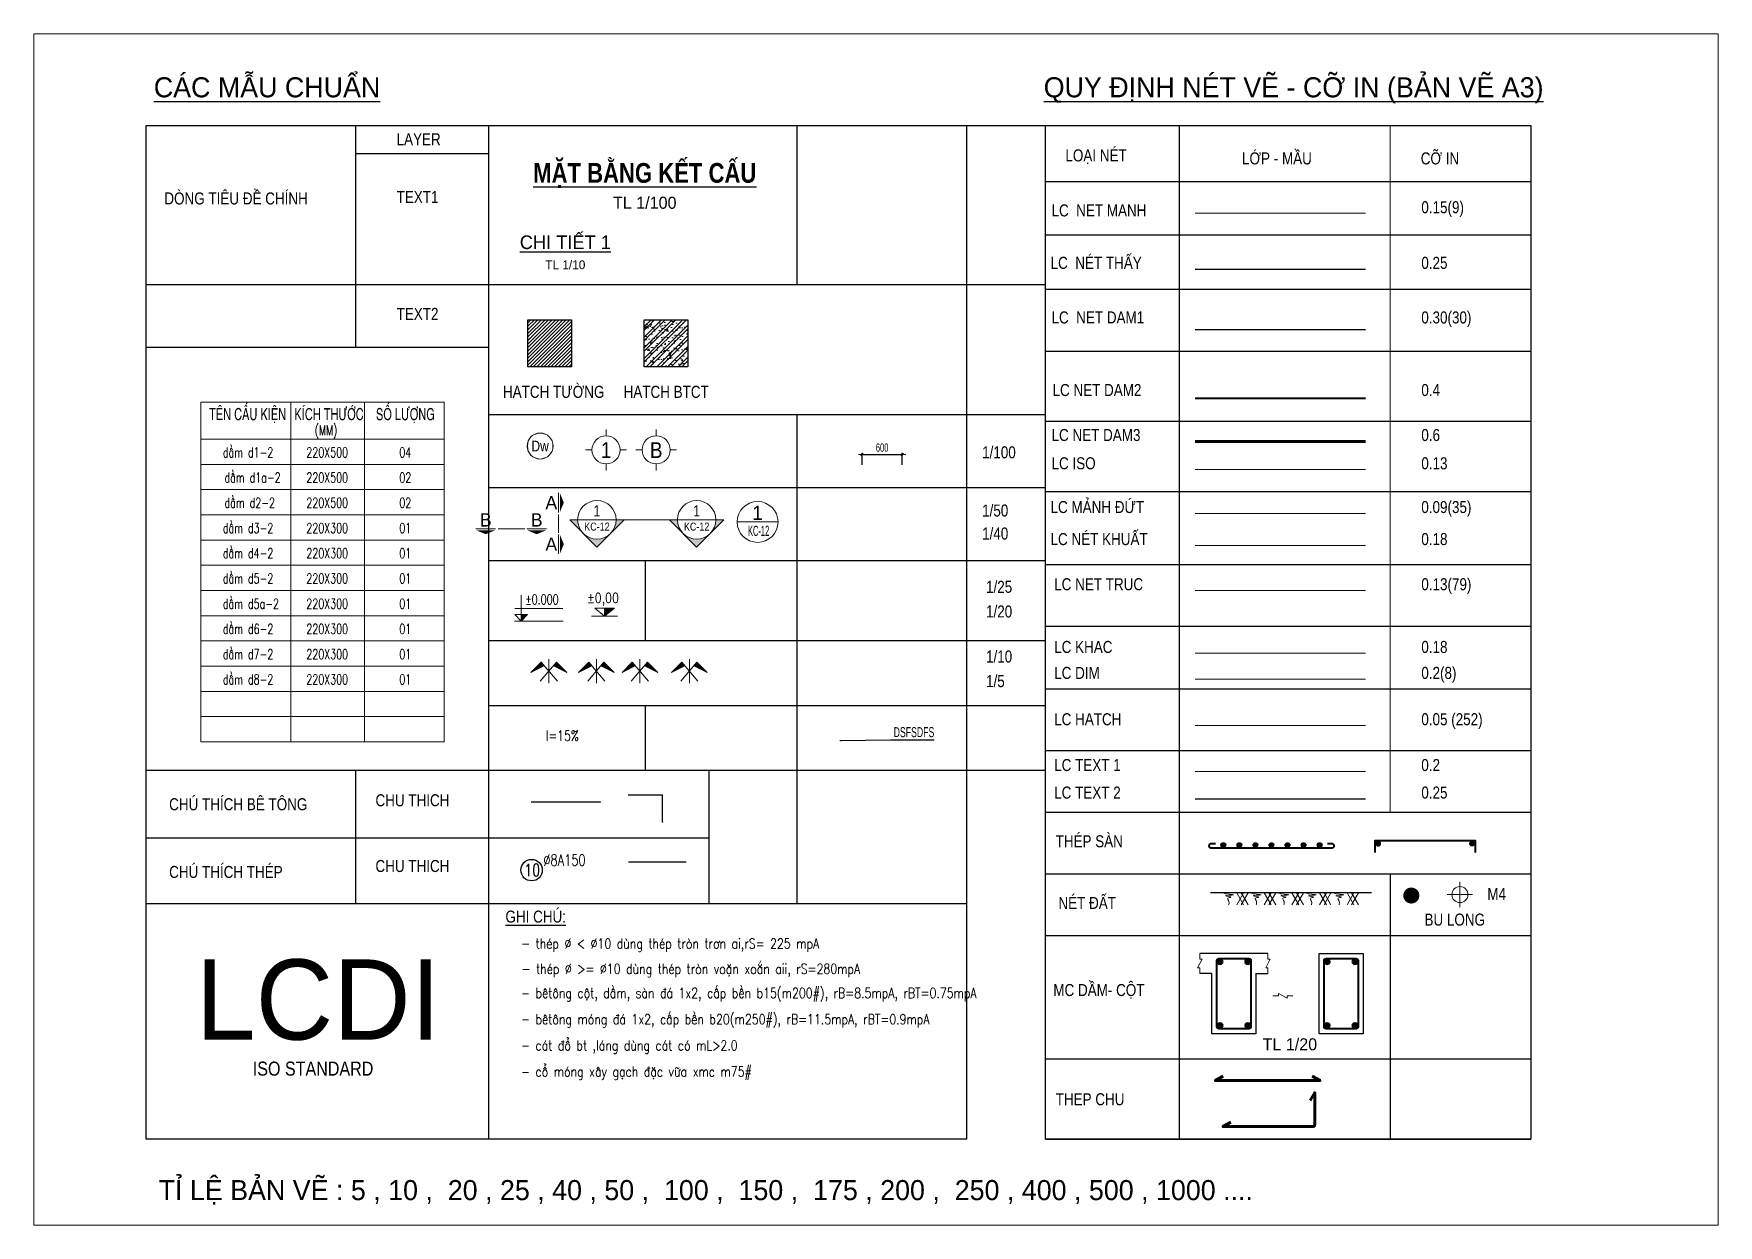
# Model space of a CAD drawing. Header units: millimetres. Extents: x 480521 to 6014615, y -961280 to 187869.
# Drawn here: x 786620 to 811820, y 170049 to 187869 of the extents above; entities that cross this region are included whole.
import ezdxf
from ezdxf.enums import TextEntityAlignment as Align

# ---------------------------------------------------------------- set-up
doc = ezdxf.new("R2010")
doc.units = ezdxf.units.MM
doc.header["$LTSCALE"] = 600
doc.header["$MEASUREMENT"] = 0
for name, pattern in [('CENTERX2', [4, 2.5, -0.5, 0.5, -0.5]), ('DASHDOT', [1, 0.5, -0.25, 0, -0.25]), ('HIDDEN', [0.375, 0.25, -0.125])]:
    doc.linetypes.add(name, pattern=pattern)
doc.layers.get('0').update_dxf_attribs({"lineweight": 0})
doc.layers.get('Defpoints').update_dxf_attribs({"lineweight": 0})
for name, color, linetype, lineweight in [('dim', 144, 'Continuous', 13), ('LC Dim', 8, 'Continuous', 18), ('LC Hatch', 252, 'Continuous', 9), ('LC Hatch @ 1 (1)', 252, 'Continuous', 9), ('LC ISO', 153, 'Continuous', 13), ('LC Khac', 4, 'Continuous', 9), ('LC MANH DUT', 35, 'HIDDEN', 5), ('LC Net dam 1', 30, 'Continuous', 30), ('LC Net dam2', 6, 'Continuous', 40), ('LC Net dam3', 1, 'Continuous', 60), ('LC Net khuat', 4, 'HIDDEN', 13), ('LC Net manh', 239, 'Continuous', 5), ('LC Net thay', 7, 'Continuous', 25), ('LC Net truc', 79, 'DASHDOT', 13), ('LC Text1', 3, 'Continuous', 20), ('LC Text2', 7, 'Continuous', 25)]:
    doc.layers.add(name, color=color, linetype=linetype, lineweight=lineweight)
doc.styles.add('arial', font='arial.ttf', dxfattribs={"width": 0.8})
doc.styles.add('Brief text', font='VHHELS.TTF')
doc.styles.add('General text 2', font='arial.ttf')
doc.styles.add('HOATBIF', font='hoatbif.shx', dxfattribs={"width": 0.65})
doc.styles.add('LC 1', font='VHAVANB.TTF')
doc.styles.add('LC 2', font='VHARIALN.TTF', dxfattribs={"width": 0.7})
doc.styles.add('LC 3', font='vnsimli.shx', dxfattribs={"width": 0.75})
doc.styles.add('LC3', font='VHARIALB.TTF', dxfattribs={"width": 0.8})
doc.styles.add('T1', font='Vnsimli.shx', dxfattribs={"width": 0.8})
doc.styles.add('T2', font='VHARIAL.TTF', dxfattribs={"width": 0.8})
doc.styles.add('text', font='hoatbif.shx', dxfattribs={"width": 0.65})
doc.styles.add('text1', font='VHHELS.TTF', dxfattribs={"width": 0.7, "height": 300})
doc.dimstyles.new('1-100(1-50)', dxfattribs={"dimscale": 50, "dimtxt": 2.5, "dimasz": 0.35, "dimexe": 0.5, "dimexo": 0, "dimgap": 0.8, "dimtad": 1, "dimdec": 0, "dimzin": 0, "dimdsep": 46, "dimtxsty": 'HOATBIF', "dimblk1": 'DOT', "dimblk2": 'DOT', "dimsah": 1, "dimcen": -1, "dimdle": 1, "dimclrd": 256, "dimclre": 256, "dimclrt": 4, "dimadec": 3, "dimazin": 2, "dimtfac": 0.333333, "dimtdec": 0, "dimtix": 1, "dimtmove": 2, "dimatfit": 3, "dimldrblk": 'DOT', "dimfxl": 1, "dimtvp": 0.833333, "dimtolj": 1, "dimtzin": 0, "dimarcsym": 0})

msp = doc.modelspace()

# ---------------------------------------------------------------- texts
at = {"layer": 'LC Dim', "color": 4, "ltscale": 2, "insert": (799484.309, 177346.95), "char_height": 150, "attachment_point": 7, "style": 'HOATBIF'}
msp.add_mtext('DSFSDFS', dxfattribs=at)
at = {"layer": 'LC Text1', "ltscale": 0.2, "style": 'LC 1', "width": 0.9}
for s, p in [('1', (795181.991, 181452.933)), ('B', (795932.148, 181452.933))]:
    msp.add_text(s, height=236.742, dxfattribs=at).set_placement(p, align=Align.BOTTOM_CENTER)
at = {"layer": 'LC Text1', "color": 3, "style": 'LC 3', "width": 0.8}
for s, p in [('- thÐp %%C < %%C10 dïng thÐp trßn tr¬n ai,rS= 225 mpA', (793912.516, 174187.807)), ('- thÐp %%C >= %%C10 dïng thÐp trßn voÆn xo¾n aii, rS=280mpA', (793918.596, 173809.027)), ('- bªt«ng cét, dÇm, sµn ®¸ 1x2, cÊp bÒn b15(m200#), rB=8.5mpA, rBT=0.75mpA', (793911.304, 173447.994)), ('- bªt«ng mãng ®¸ 1x2, cÊp bÒn b20(m250#), rB=11.5mpA, rBT=0.9mpA', (793911.304, 173056.064)), ('- c¸t ®æ bt ,l¸ng dïng c¸t cã mL>2.0', (793911.304, 172664.134)), ('- cæ mãng x©y g¹ch ®Æc v÷a xmc m75#', (793911.304, 172272.205))]:
    msp.add_text(s, height=150, dxfattribs=at).set_placement(p)
at = {"layer": 'LC Text2', "lineweight": -2}
for s, height, style, p in [('%%uc¸c mÉu chuÈn', 300, 'LC 1', (788417.198, 186917.655)), ('%%Uquy ®Þnh nÐt vÏ - cì in (b¶n vÏ A3)', 300, 'LC 1', (801729.141, 186917.655)), ('tl 1/20', 180, 'LC 1', (805003.078, 172665.754)), ('iso standard', 210, 'LC 2', (789897.532, 172287.228)), ('tØ lÖ b¶n vÏ : 5 , 10 ,  20 , 25 , 40 , 50 ,  100 ,  150 ,  175 , 200 ,  250 , 400 , 500 , 1000 ....', 300, 'LC 1', (788489.254, 170425.592))]:
    msp.add_text(s, height=height, dxfattribs=dict(at, style=style)).set_placement(p)
at = {"layer": 'LC Text2', "style": 'T2', "width": 0.8}
for s, p in [('layer', (792049.446, 186200.771)), ('lo¹i nÐt', (802053.885, 185959.484)), ('Líp - mÇu', (804696.024, 185914.52)), ('cì in', (807368.896, 185914.52)), ('dßng tiªu ®Ò chÝnh', (788575.181, 185315.471)), ('text1', (792049.446, 185335.871)), ('LC  Net manh', (801846.494, 185136.526)), ('0.15(9)', (807377.942, 185183.871)), ('LC  nÐt thÊy', (801832.658, 184352.379)), ('0.25 ', (807377.942, 184352.379)), ('text2', (792049.446, 183588.837)), ('LC  Net dam1', (801846.494, 183536.064)), ('0.30(30)', (807377.942, 183536.064)), ('HATCH T¦êNG', (793640.082, 182423.386)), ('HATCH BTCT', (795444.906, 182423.386)), ('LC Net dam2', (801861.098, 182450.41)), ('0.4', (807377.942, 182450.41)), ('LC Net dam3', (801846.268, 181777.777)), ('0.6', (807377.942, 181777.777)), ('1/100', (800807.824, 181518.76)), ('LC iso', (801846.268, 181354.634)), ('0.13', (807377.942, 181354.634)), ('1/50', (800807.824, 180648.478)), ('LC m¶nh ®øt', (801831.439, 180700.706)), ('0.09(35)', (807377.942, 180700.706)), ('1/40', (800807.824, 180304.702)), ('LC nÐt khuÊt', (801831.439, 180221.295)), ('0.18', (807377.942, 180221.295)), ('1/25', (800866.477, 179507.257)), ('LC Net truc', (801886.063, 179546.336)), ('0.13(79)', (807377.942, 179546.336)), ('1/20', (800866.477, 179138.831)), ('LC khac', (801886.063, 178608.433)), ('0.18', (807377.942, 178608.433)), ('1/10', (800866.477, 178465.302)), ('1/5', (800866.477, 178096.876)), ('LC dim', (801886.063, 178220.117)), ('0.2(8)', (807377.942, 178220.117)), ('LC Hatch', (801886.063, 177527.229)), ('0.05 (252)', (807377.942, 177527.229)), ('LC text 1', (801886.063, 176842.33)), ('0.2', (807377.942, 176842.33)), ('chó thÝch bª t«ng', (788646.581, 176255.98)), ('chu thich', (791733.246, 176315.098)), ('LC text 2', (801886.063, 176430.823)), ('0.25', (807377.942, 176430.823)), ('thÐp sµn', (801907.474, 175702.265)), ('chó thÝch thÐp', (788646.581, 175243.511)), ('chu thich', (791733.246, 175332.411)), ('nÐt ®Êt', (801949.292, 174779.65)), ('m4', (808365.403, 174914.037)), ('%%Ughi chó:', (793677.72, 174575.455)), ('bu long', (807425.442, 174530.631)), ('mc dÇm- cét', (801873.399, 173477.665)), ('thep chu', (801908.912, 171844.283))]:
    msp.add_text(s, height=180, dxfattribs=at).set_placement(p)
at = {"layer": 'LC Text2', "ltscale": 100, "style": 'LC 3', "width": 0.75}
msp.add_text('10', height=183.3333, dxfattribs=at).set_placement((794077.203, 175360.782), align=Align.MIDDLE_CENTER)
at = {"layer": 'LC Text2', "linetype": 'ByBlock', "style": 'LC 3', "width": 0.75}
msp.add_text('%%C8A150', height=166.6667, dxfattribs=at).set_placement((794244.117, 175427.3))
at = {"layer": 'LC Text2', "lineweight": -2, "style": 'LC 1'}
msp.add_text('LCDI', height=1200, dxfattribs=at).set_placement((790876.72, 173426.421), align=Align.MIDDLE)

# ---------------------------------------------------------------- blocks, each defined once
blk = doc.blocks.new('CT')
at = {"layer": 'LC Text1', "lineweight": 15}
blk.add_hatch(color=4, dxfattribs=at).paths.add_polyline_path([(3.25, 1.6), (1.64, 1.6), (1.64, 0)])
at = {"layer": 'LC Text1', "color": 4, "lineweight": 15, "ltscale": 50}
for p, q in [((12.09, 0), (0, 0)), ((0.05, 3.14), (12, 3.14))]:
    blk.add_line(p, q, dxfattribs=at)
for points in [[(1.64, 6.43), (1.64, 0)], [(1.64, 0), (0.03, 1.6), (1.64, 1.6)], [(1.64, 0), (3.25, 1.6), (1.64, 1.6)]]:
    blk.add_lwpolyline(points, dxfattribs=at)
at = {"layer": 'LC Text1', "color": 4, "style": 'LC 3', "width": 0.75}
blk.add_attdef('CT', (1.91, 3.5), '', height=2.2, dxfattribs=at)
blk = doc.blocks.new('DXicon')
at = {"layer": 'LC Hatch', "ltscale": 50}
for points in [[(-1.15, 4.39), (-1.9, 5.26), (-4.45, 2.69)], [(4.45, 2.69), (1.9, 5.26), (1.15, 4.39)]]:
    blk.add_hatch(color=252, dxfattribs=at).paths.add_polyline_path(points)
at = {"layer": 'LC Net manh', "color": 8, "ltscale": 50}
for p, q in [((-1.9, 5.26), (-4.45, 2.69)), ((-4.45, 2.69), (-1.15, 4.39)), ((-2.13, 0.57), (1.9, 5.26)), ((2.13, 0.57), (-1.9, 5.26)), ((0, 0.04), (0, 6.04)), ((4.45, 2.69), (1.15, 4.39)), ((1.9, 5.26), (4.45, 2.69))]:
    blk.add_line(p, q, dxfattribs=at)
blk = doc.blocks.new('DOT')
at = {"layer": 'dim'}
for p, q in [((-3, 0), (3, 0)), ((-1, -1), (1, 1))]:
    blk.add_line(p, q, dxfattribs=at)
blk.add_lwpolyline([(0.5, 1), (-1, -0.5), (-0.5, -1), (1, 0.5)], close=True, dxfattribs=at)
blk = doc.blocks.new('thep tron 2')
at = {"layer": 'LC Net dam2'}
for p, q in [((-0.5, 0.5), (0.5, 0.5)), ((0.35, 0.85), (-0.35, 0.15)), ((-0.35, 0.85), (0.35, 0.15)), ((0, 1), (0, 0))]:
    blk.add_line(p, q, dxfattribs=at)
blk.add_circle((0, 0.5), 0.5, dxfattribs=at)
blk = doc.blocks.new('theptron1')
at = {"layer": 'LC Net dam3'}
for p, q in [((-0.5, 0), (0.5, 0)), ((-0.35, 0.35), (0.35, -0.35)), ((0.35, 0.35), (-0.35, -0.35)), ((0, 0.5), (0, -0.5))]:
    blk.add_line(p, q, dxfattribs=at)
blk.add_circle((0, 0), 0.5, dxfattribs=at)
blk = doc.blocks.new('mat dat')
at = {"layer": 'LC Net manh'}
for p, q in [((2, 0), (3.73, -3)), ((3.73, 0), (2, -3)), ((3.15, 0), (4.88, -3)), ((4.88, 0), (3.15, -3))]:
    blk.add_line(p, q, dxfattribs=at)
blk.add_spline([(0, 0), (-1.21, -0.12), (1.21, -0.52), (-0.75, -0.75), (0.58, -1.1), (-0.23, -1.33), (0.06, -2.19), (0, -3)], degree=3, dxfattribs=at)
blk = doc.blocks.new('bu lon')
at = {"layer": 'LC Khac', "color": 9}
for p, q in [((0.79, 0), (-0.79, 0)), ((0, -0.79), (0, 0.79))]:
    blk.add_line(p, q, dxfattribs=at)
at = {"layer": 'LC Khac', "color": 7}
blk.add_circle((0, 0), 0.5, dxfattribs=at)
blk = doc.blocks.new('TTRUC')
at = {"layer": 'LC ISO'}
for p, q in [((0, 6.95), (0, 10.13)), ((-6.95, 0), (-10.13, 0)), ((6.95, 0), (10.13, 0)), ((0, -6.95), (0, -10.13))]:
    blk.add_line(p, q, dxfattribs=at)
at = {"layer": 'LC Net manh'}
blk.add_circle((0, 0), 6.95, dxfattribs=at)
blk = doc.blocks.new('TIEUDE1')
at = {"layer": 'LC Text2', "color": 7, "style": 'LC 1'}
blk.add_attdef('TIªU§Ò', text='', height=5, dxfattribs=at).set_placement((0, 0), align=Align.BOTTOM_CENTER)
blk.add_attdef('TL', text='', height=3, dxfattribs=at).set_placement((0, -2), align=Align.TOP_CENTER)
blk = doc.blocks.new('TIEUDE2')
at = {"layer": 'LC Text2', "color": 7, "style": 'LC 1'}
blk.add_attdef('%%UTIªU§Ò', text='', height=3.5, dxfattribs=at).set_placement((0, 0), align=Align.BOTTOM_CENTER)
blk.add_attdef('TL', text='', height=2.2, dxfattribs=at).set_placement((0, -1.8), align=Align.TOP_CENTER)
blk = doc.blocks.new('*D20')
at = {"layer": 'Defpoints', "color": 0, "ltscale": 500, "transparency": 16777216}
for p in [(799612, 181576), (799012, 181424), (799612, 181424)]:
    blk.add_point(p, dxfattribs=at)
at = {"layer": 'LC Dim', "lineweight": -2, "ltscale": 500, "transparency": 16777216}
for p, q in [((799012, 181424), (799012, 181601)), ((799029, 181576), (799594, 181576)), ((799612, 181424), (799612, 181601))]:
    blk.add_line(p, q, dxfattribs=at)
at = {"layer": 'LC Dim', "lineweight": -2, "ltscale": 500, "transparency": 16777216, "xscale": 17.5, "yscale": 17.5, "zscale": 17.5, "rotation": 180}
blk.add_blockref('DOT', (799012, 181576), dxfattribs=at)
at = {"layer": 'LC Dim', "lineweight": -2, "ltscale": 500, "transparency": 16777216, "xscale": 17.5, "yscale": 17.5, "zscale": 17.5}
blk.add_blockref('DOT', (799612, 181576), dxfattribs=at)
at = {"layer": 'LC Dim', "color": 4, "ltscale": 500, "transparency": 16777216, "insert": (799312, 181679), "char_height": 125, "attachment_point": 5, "style": 'HOATBIF'}
blk.add_mtext('\\A1;600', dxfattribs=at)
blk = doc.blocks.new('_Dot')
at = {"color": 0, "linetype": 'ByBlock', "lineweight": -2}
blk.add_line((-0.5, 0), (-1, 0), dxfattribs=at)
at = {"color": 0, "linetype": 'ByBlock', "const_width": 0.5}
blk.add_lwpolyline([(-0.25, 0, 1), (0.25, 0, 1)], format="xyb", close=True, dxfattribs=at)
blk = doc.blocks.new('trich CT')
at = {"layer": 'LC ISO'}
blk.add_line((-500, 0), (500, 0), dxfattribs=at)
blk.add_circle((0, 0), 500, dxfattribs=at)
at = {"layer": 'LC Text1', "style": 'text1'}
blk.add_attdef('T', text='', height=350, dxfattribs=at).set_placement((0, 223), align=Align.MIDDLE_CENTER)
at = {"layer": 'LC Text1', "linetype": 'ByBlock', "style": 'text', "width": 0.7}
blk.add_attdef('KT', text='', height=250, dxfattribs=at).set_placement((0, -217), align=Align.MIDDLE_CENTER)
blk = doc.blocks.new('*U14')
at = {"layer": 'LC ISO'}
h = blk.add_hatch(color=256, dxfattribs=at)
h.paths.add_polyline_path([(0, -8.49), (4.24, -4.24, -0.198912), (0, -6, -0.198912), (-4.24, -4.24)])
h.paths.add_polyline_path([(8.49, 0), (6, 0, -0.198912), (4.24, -4.24)])
h.paths.add_polyline_path([(-4.24, -4.24, -0.198912), (-6, 0), (-8.49, 0)])
h = blk.add_hatch(color=256, dxfattribs=at)
h.paths.add_polyline_path([(31.08, -8.49), (35.32, -4.24, -0.198912), (31.08, -6, -0.198912), (26.84, -4.24)])
h.paths.add_polyline_path([(39.57, 0), (37.08, 0, -0.198912), (35.32, -4.24)])
h.paths.add_polyline_path([(26.84, -4.24, -0.198912), (25.08, 0), (22.59, 0)])
for p, q in [((-6, 0), (6, 0)), ((25.08, 0), (37.08, 0))]:
    blk.add_line(p, q, dxfattribs=at)
for points in [[(6, 0), (8.49, 0), (0, -8.49), (-8.49, 0), (-6, 0)], [(37.08, 0), (39.57, 0), (31.08, -8.49), (22.59, 0), (25.08, 0)]]:
    blk.add_lwpolyline(points, dxfattribs=at)
for centre in [(0, 0), (31.08, 0)]:
    blk.add_circle(centre, 6, dxfattribs=at)
at = {"layer": 'LC MANH DUT', "linetype": 'HIDDEN', "ltscale": 300}
blk.add_line((6, 0), (25.08, 0), dxfattribs=at)
at = {"layer": 'LC Text1', "style": 'Brief text', "width": 0.8, "flags": 8}
for tag, p in [('VIEW-NUMBER2', (0, 52)), ('VIEW-NUMBER1', (0, 0))]:
    blk.add_attdef(tag, text='', height=3.5, dxfattribs=at).set_placement(p, align=Align.BOTTOM_CENTER)
at = {"layer": 'LC Text1', "style": 'arial', "width": 0.8, "flags": 8}
for tag, p in [('SHEET-NUMBER2', (0, 51.13)), ('SHEET-NUMBER1', (0, -0.87))]:
    blk.add_attdef(tag, text='', height=2.5, dxfattribs=at).set_placement(p, align=Align.TOP_CENTER)
blk = doc.blocks.new('Caodo1')
at = {"layer": 'LC Text1'}
blk.add_hatch(color=256, dxfattribs=at).paths.add_polyline_path([(0, 200), (0, 0), (243, 200)])
for p, q in [((324, 0), (-324, 0)), ((0, 0), (0, 200))]:
    blk.add_line(p, q, dxfattribs=at)
blk.add_lwpolyline([(-243, 200), (243, 200), (0, 0), (0, 0)], close=True, dxfattribs=at)
at = {"layer": 'LC Text1', "style": 'T1', "width": 0.8}
blk.add_attdef('%%P0,00', text='', height=250, dxfattribs=at).set_placement((-39, 460), align=Align.MIDDLE_CENTER)
blk = doc.blocks.new('*U19')
at = {"layer": 'Defpoints'}
blk.add_lwpolyline([(0, 4.25), (-2.5, 3.44), (-4.04, 1.31), (-4.04, -1.31), (-2.5, -3.44), (0, -4.25), (2.5, -3.44), (4.04, -1.31), (4.04, 1.31), (2.5, 3.44)], close=True, dxfattribs=at)
at = {"layer": 'LC Text1', "style": 'General text 2', "width": 0.8, "flags": 8}
blk.add_attdef('SYMBOL', text='', height=3.5, dxfattribs=at).set_placement((0, 0), align=Align.MIDDLE_CENTER)
blk.add_wipeout([(0, 4.25), (-2.5, 3.44), (-4.04, 1.31), (-4.04, -1.31), (-2.5, -3.44), (0, -4.25), (2.5, -3.44), (4.04, -1.31), (4.04, 1.31), (2.5, 3.44)]).dxf.layer = 'LC Net manh'
at = {"layer": 'LC ISO'}
blk.add_circle((0, 0), 4.25, dxfattribs=at)
blk = doc.blocks.new('matcatdoc')
at = {"layer": 'LC Khac', "color": 1, "ltscale": 2}
for p, q in [((0, 485), (0, 0)), ((0, -550), (0, -1036))]:
    blk.add_line(p, q, dxfattribs=at)
for points in [[(134, 243, 0, 471, 0), (37, 243, 275, 275, 0)], [(134, -793, 0, 471, 0), (37, -793, 275, 275, 0)]]:
    blk.add_lwpolyline(points, format="xyseb", dxfattribs=at)
at = {"layer": 'LC MANH DUT', "ltscale": 200}
blk.add_line((0, -49), (0, -506), dxfattribs=at)
at = {"ltscale": 2, "style": 'LC 1'}
for p in [(-179, 243), (-179, -793)]:
    blk.add_attdef('LC', text='', height=330, dxfattribs=at).set_placement(p, align=Align.MIDDLE_CENTER)
blk = doc.blocks.new('*U18')
at = {"layer": 'LC Khac', "color": 1, "ltscale": 2}
for p, q in [((0, 0), (-485, 0)), ((1271, 0), (785, 0))]:
    blk.add_line(p, q, dxfattribs=at)
for points in [[(-243, -134, 0, 471, 0), (-243, -37, 275, 275, 0)], [(1028, -134, 0, 471, 0), (1028, -37, 275, 275, 0)]]:
    blk.add_lwpolyline(points, format="xyseb", dxfattribs=at)
at = {"layer": 'LC MANH DUT', "ltscale": 300}
blk.add_line((66, 0), (732, 0), dxfattribs=at)
at = {"ltscale": 2, "style": 'LC 1'}
for p in [(-243, 222), (1028, 222)]:
    blk.add_attdef('LC', text='', height=330, dxfattribs=at).set_placement(p, align=Align.MIDDLE_CENTER)

# ---------------------------------------------------------------- dimensions: what is measured, and where the dimension line sits
at = {"layer": 'LC Dim', "ltscale": 500}
dim = msp.add_linear_dim(base=(799611.999, 181576.113), p1=(799011.999, 181424.22), p2=(799611.999, 181424.22), dimstyle='1-100(1-50)', dxfattribs=at)
dim.commit()
dim.dimension.update_dxf_attribs({"geometry": '*D20', "text_midpoint": (799311.999, 181678.613)})

# ---------------------------------------------------------------- hatches: boundary and pattern name
at = {"layer": 'LC Hatch @ 1 (1)', "ltscale": 2}
h = msp.add_hatch(dxfattribs=at)
h.set_pattern_fill('ANSI31', color=256, scale=300)
h.set_pattern_definition([(45, (793997.62, 220230.932), (-26.516504, 26.516504), [])])
h.paths.add_polyline_path([(794665.844, 182885.519), (794665.844, 183591.914), (794011.874, 183591.914), (794011.874, 182885.519)])
h = msp.add_hatch(dxfattribs=at)
h.set_pattern_fill('BTCT', color=256, scale=30)
h.set_pattern_definition([(50, (794309.92, 220230.93), (215.17805, -18.8256), [22.5, -247.5]), (355, (794309.92, 220230.93), (-41.6254, 225.6576), [18, -198]), (100.4514, (794327.85, 220229.36), (173.5528, 206.8319), [19.122, -210.3426]), (46.1842, (794309.92, 220290.93), (320.1723, -49.6557), [33.75, -371.25]), (96.6356, (794336.6, 220286.8), (280.3988, 292.2354), [28.683, -315.514]), (351.1842, (794309.92, 220290.93), (280.3986, 292.2356), [27, -297]), (21, (794339.92, 220275.93), (179.0721, -120.7857), [22.5, -247.5]), (326, (794339.92, 220275.93), (72.9946, 217.545), [18, -198]), (71.4514, (794354.85, 220265.87), (252.0668, 96.7591), [19.122, -210.3426]), (37.5, (794309.92, 220230.93), (3.64796, 99.86816), [0, -195.6, 0, -201, 0, -198.75]), (7.5, (794309.92, 220230.93), (78.92086, 118.3235), [0, -114.6, 0, -191.1, 0, -75.75]), (327.5, (794243.02, 220230.93), (160.14673, -6.76646), [0, -75, 0, -234, 0, -310.5]), (317.5, (794213.02, 220230.93), (174.95585, 30.0315), [0, -97.5, 0, -155.4, 0, -220.5]), (45, (794309.92, 220230.93), (-79.5495, 79.5495), []), (45, (794362.96, 220230.93), (-79.5495, 79.5495), [])])
h.paths.add_polyline_path([(796407.784, 183591.914), (795753.814, 183591.914), (795753.814, 182885.519), (796407.784, 182885.519)])

# ---------------------------------------------------------------- linework, layer by layer
at = {"layer": 'Defpoints', "ltscale": 0.2}
msp.add_lwpolyline([(786620.392, 187869.194), (811820.392, 187869.194), (811820.392, 170049.194), (786620.392, 170049.194)], close=True, dxfattribs=at)
at = {"layer": 'LC Dim', "ltscale": 0.5}
msp.add_line((803993.566, 178215.454), (806544.815, 178215.454), dxfattribs=at)
at = {"layer": 'LC Hatch'}
for p, q in [((806913.784, 186498.445), (806913.784, 176227.877)), ((803993.566, 177522.565), (806544.815, 177522.565))]:
    msp.add_line(p, q, dxfattribs=at)
at = {"layer": 'LC Hatch', "const_width": 120}
for points in [[(807167.987, 174981.135, -0.414213562), (807227.987, 175041.135)], [(807167.987, 174981.135, 0.414213562), (807227.987, 174921.135)], [(807287.987, 174980.34, 0.414213562), (807227.987, 175040.34)], [(807287.987, 174981.135, -0.414213562), (807227.987, 174921.135)]]:
    msp.add_lwpolyline(points, format="xyb", dxfattribs=at)
at = {"layer": 'LC ISO', "ltscale": 0.5}
msp.add_line((803993.566, 181349.971), (806544.815, 181349.971), dxfattribs=at)
at = {"layer": 'LC Khac', "ltscale": 0.5}
msp.add_line((803993.566, 178603.769), (806544.815, 178603.769), dxfattribs=at)
at = {"layer": 'LC MANH DUT', "ltscale": 300}
msp.add_line((803993.566, 180696.043), (806544.815, 180696.043), dxfattribs=at)
at = {"layer": 'LC Net dam 1'}
msp.add_line((803993.566, 183446.676), (806544.815, 183446.676), dxfattribs=at)
at = {"layer": 'LC Net dam2', "ltscale": 5}
msp.add_line((806544.815, 182414.532), (803993.566, 182414.532), dxfattribs=at)
at = {"layer": 'LC Net dam2'}
msp.add_lwpolyline([(805975.79, 175759.693), (806035.79, 175759.693, -0.414213562), (806069.886, 175725.597), (806069.886, 175721.788, -0.414213562), (806035.79, 175687.692), (805137.45, 175687.711), (804239.11, 175687.692, -0.414213562), (804205.014, 175721.788), (804205.014, 175725.597, -0.414213562), (804239.11, 175759.693), (804299.11, 175759.693)], format="xyb", dxfattribs=at)
msp.add_lwpolyline([(806685.196, 175625.327), (806685.196, 175805.327), (808185.196, 175805.327), (808185.196, 175625.327)], dxfattribs=at)
for points in [[(804319.192, 173018.787), (804319.192, 174008.787, -0.414213562), (804349.192, 174038.787), (804799.192, 174038.787, -0.414213562), (804829.192, 174008.787), (804829.192, 173018.787, -0.414213562), (804799.192, 172988.787), (804349.192, 172988.787, -0.414213562)], [(805922.521, 173018.787), (805922.521, 174008.787, -0.414213562), (805952.521, 174038.787), (806402.521, 174038.787, -0.414213562), (806432.521, 174008.787), (806432.521, 173018.787, -0.414213562), (806402.521, 172988.787), (805952.521, 172988.787, -0.414213562)]]:
    msp.add_lwpolyline(points, format="xyb", close=True, dxfattribs=at)
at = {"layer": 'LC Net dam3', "ltscale": 0.5}
msp.add_line((803993.566, 181773.114), (806544.815, 181773.114), dxfattribs=at)
at = {"layer": 'LC Net dam3', "ltscale": 5}
msp.add_lwpolyline([(804411.68, 172280.412), (804294.766, 172212.912), (805863.78, 172212.912), (805746.867, 172280.412)], dxfattribs=at)
at = {"layer": 'LC Net dam3'}
msp.add_lwpolyline([(805714.87, 171917.364), (805782.37, 172034.278), (805782.37, 171555.213, -0.414213562), (805752.37, 171525.213), (804409.852, 171525.213), (804526.765, 171592.713)], format="xyb", dxfattribs=at)
at = {"layer": 'LC Net khuat', "ltscale": 300}
msp.add_line((803993.566, 180216.631), (806544.815, 180216.631), dxfattribs=at)
at = {"layer": 'LC Net manh'}
msp.add_line((803993.566, 185187.122), (806544.815, 185187.122), dxfattribs=at)
for points in [[(804064.192, 173813.787), (804064.192, 173899.707), (804029.658, 173899.707), (804098.727, 174027.867), (804064.192, 174027.867), (804064.192, 174113.787)], [(805084.192, 173813.787), (805084.192, 173899.707), (805049.658, 173899.707), (805118.727, 174027.867), (805084.192, 174027.867), (805084.192, 174113.787)], [(805156.445, 173480.329), (805242.364, 173480.329), (805242.364, 173514.863), (805370.525, 173445.794), (805370.525, 173480.329), (805456.445, 173480.329)]]:
    msp.add_lwpolyline(points, dxfattribs=at)
at = {"layer": 'LC Net thay'}
for p, q in [((791434.436, 186498.445), (791434.436, 183181.198)), ((793422.536, 186498.445), (793422.536, 171338.238)), ((798036.665, 186498.445), (798036.665, 184120.855)), ((800575.529, 186498.445), (801758.264, 186498.445)), ((803755.942, 186498.445), (803755.942, 171338.238)), ((793422.536, 186072.237), (791434.436, 186072.237)), ((801758.264, 185657.656), (809016.393, 185657.656)), ((801758.264, 184863.728), (809016.393, 184863.728)), ((803993.566, 184347.715), (806544.815, 184347.715)), ((788303.371, 184120.855), (798036.665, 184120.855)), ((788303.371, 184120.855), (801758.264, 184120.855)), ((801758.264, 184050.348), (809016.393, 184050.348)), ((788303.371, 183181.198), (793422.536, 183181.198)), ((801758.264, 183123.283), (809016.393, 183123.283)), ((793422.536, 182172.417), (801758.264, 182172.417)), ((798036.665, 182172.417), (798036.665, 174860.682)), ((801758.264, 182073.673), (809016.393, 182073.673)), ((793422.536, 181081.978), (801758.264, 181081.978)), ((801758.264, 181024.063), (809016.393, 181024.063)), ((793422.536, 179991.539), (801758.264, 179991.539)), ((795767.05, 179991.539), (795767.05, 178796.643)), ((801758.264, 179933.625), (809016.393, 179933.625)), ((801758.264, 179011.01), (809016.393, 179011.01)), ((793422.536, 178796.643), (801758.264, 178796.643)), ((801758.264, 178073.107), (809016.393, 178073.107)), ((793422.536, 177824.637), (798036.665, 177824.637)), ((793422.536, 177824.637), (801758.264, 177824.637)), ((795767.05, 177824.637), (795767.05, 176858.004)), ((801758.264, 177150.492), (809016.393, 177150.492)), ((788303.371, 176858.004), (801758.264, 176858.004)), ((791434.436, 176858.004), (791434.436, 174860.682)), ((796723.15, 174860.682), (796723.15, 176858.004)), ((803993.566, 176426.159), (806544.815, 176426.159)), ((801758.264, 176227.877), (809016.393, 176227.877)), ((788303.371, 175843.369), (796723.15, 175843.369)), ((801758.264, 175305.262), (809016.393, 175305.262)), ((806913.784, 175305.262), (806913.784, 171338.238)), ((806634.381, 175021.445), (804222.385, 175021.445)), ((788303.371, 174860.682), (800575.529, 174860.682)), ((788303.371, 174860.682), (800575.529, 174860.682)), ((801758.264, 174382.647), (809016.393, 174382.647)), ((805084.192, 174113.787), (804064.192, 174113.787)), ((804244.192, 173813.787), (804064.192, 173813.787)), ((804904.192, 173813.787), (805084.192, 173813.787)), ((801758.264, 172537.416), (809016.393, 172537.416)), ((801758.264, 171338.238), (809016.393, 171338.238))]:
    msp.add_line(p, q, dxfattribs=at)
for points in [[(788303.371, 186498.445), (800575.529, 186498.445), (800575.529, 171338.238), (788303.371, 171338.238)], [(801758.264, 186498.445), (809016.393, 186498.445), (809016.393, 171338.238), (801758.264, 171338.238)], [(805847.521, 174113.787), (806507.521, 174113.787), (806507.521, 172913.787), (805847.521, 172913.787)]]:
    msp.add_lwpolyline(points, close=True, dxfattribs=at)
msp.add_lwpolyline([(804904.192, 173813.787), (804904.192, 172913.787), (804244.192, 172913.787), (804244.192, 173813.787)], dxfattribs=at)
at = {"layer": 'LC Net truc', "linetype": 'CENTERX2', "ltscale": 200}
msp.add_line((803993.566, 179541.672), (806544.815, 179541.672), dxfattribs=at)
at = {"layer": 'LC Text1'}
msp.add_line((803993.566, 176837.667), (806544.815, 176837.667), dxfattribs=at)
at = {"layer": 'LC Text2', "ltscale": 2}
for points in [[(794011.874, 183591.914), (794665.844, 183591.914), (794665.844, 182885.519), (794011.874, 182885.519)], [(795753.814, 183591.914), (796407.784, 183591.914), (796407.784, 182885.519), (795753.814, 182885.519)]]:
    msp.add_lwpolyline(points, close=True, dxfattribs=at)
at = {"layer": 'LC Text2', "ltscale": 100}
msp.add_circle((794068.144, 175360.782), 160.519, dxfattribs=at)

# ---------------------------------------------------------------- block references
ref = msp.add_blockref('matcatdoc', (794470.311, 180710.575), dxfattribs=dict(xscale=0.5999999999992269, yscale=0.5999999999992269, zscale=0.5999999999992269))
ref.add_attrib('LC', 'A', dxfattribs={"ltscale": 2, "height": 198, "style": 'LC 1'}).set_placement((794363.182, 180234.861), align=Align.MIDDLE_CENTER)
ref.add_attrib('LC', 'A', dxfattribs={"ltscale": 2, "height": 198, "style": 'LC 1'}).set_placement((794363.182, 180856.214), align=Align.MIDDLE_CENTER)
ref = msp.add_blockref('*U18', (793527.558, 180464.773), dxfattribs=dict(xscale=0.5999999999992269, yscale=0.5999999999992269, zscale=0.5999999999992269))
ref.add_attrib('LC', 'B', dxfattribs={"ltscale": 2, "height": 198, "style": 'LC 1'}).set_placement((794144.328, 180598.096), align=Align.MIDDLE_CENTER)
ref.add_attrib('LC', 'B', dxfattribs={"ltscale": 2, "height": 198, "style": 'LC 1'}).set_placement((793381.919, 180598.096), align=Align.MIDDLE_CENTER)
at = {"layer": 'LC Dim'}
for p, xscale, yscale, zscale in [((804367.192, 173990.787), 60.00000000001987, 60.00000000001987, 60.00000000001987), ((804781.192, 173990.787), -60.00000000001987, 59.99999999997157, 59.99999999993702), ((805970.521, 173990.787), 60.00000000001987, 60.00000000001987, 60.00000000001987), ((806384.521, 173990.787), -60.00000000001987, 59.99999999997157, 59.99999999993702)]:
    msp.add_blockref('theptron1', p, dxfattribs=dict(at, xscale=xscale, yscale=yscale, zscale=zscale))
at = {"layer": 'LC Dim', "rotation": 180}
for p, xscale, yscale, zscale in [((804367.192, 173036.787), -60.00000000001987, 59.99999999997157, 59.99999999993702), ((804781.192, 173036.787), 60.00000000001987, 60.00000000001987, 60.00000000001987), ((805970.521, 173036.787), -60.00000000001987, 59.99999999997157, 59.99999999993702), ((806384.521, 173036.787), 60.00000000001987, 60.00000000001987, 60.00000000001987)]:
    msp.add_blockref('theptron1', p, dxfattribs=dict(at, xscale=xscale, yscale=yscale, zscale=zscale))
at = {"layer": 'LC Hatch', "xscale": 60.00000000001987, "yscale": 60.00000000001987, "zscale": 60.00000000001987}
for p in [(794326.165, 178153.763), (795036.919, 178153.763), (795688.183, 178153.763), (796428.445, 178153.763)]:
    msp.add_blockref('DXicon', p, dxfattribs=at)
at = {"layer": 'LC ISO', "xscale": 30.2353258805527, "yscale": 30.2353258805527, "zscale": 30.2353258805527}
for p in [(795181.991, 181645.533), (795932.148, 181645.533)]:
    msp.add_blockref('TTRUC', p, dxfattribs=at)
at = {"layer": 'LC ISO'}
ref = msp.add_blockref('*U14', (795045.622, 180599.573), dxfattribs=dict(at, xscale=47.99999999993815, yscale=47.99999999993815, zscale=47.99999999993815))
ref.add_attrib('VIEW-NUMBER1', '1', dxfattribs={"layer": 'LC Text1', "height": 168, "style": 'Brief text', "width": 0.8}).set_placement((795045.622, 180599.573), align=Align.BOTTOM_CENTER)
ref.add_attrib('SHEET-NUMBER1', 'KC-12', dxfattribs={"layer": 'LC Text1', "height": 120, "style": 'arial', "width": 0.8}).set_placement((795045.622, 180557.641), align=Align.TOP_CENTER)
ref.add_attrib('VIEW-NUMBER2', '1', dxfattribs={"layer": 'LC Text1', "height": 168, "style": 'Brief text', "width": 0.8}).set_placement((796537.461, 180599.573), align=Align.BOTTOM_CENTER)
ref.add_attrib('SHEET-NUMBER2', 'KC-12', dxfattribs={"layer": 'LC Text1', "height": 120, "style": 'arial', "width": 0.8}).set_placement((796537.461, 180557.641), align=Align.TOP_CENTER)
ref = msp.add_blockref('trich CT', (797448.979, 180567.632), dxfattribs=dict(at, xscale=0.6109714285708375, yscale=0.6109714285708375, zscale=0.6109714285708375))
ref.add_attrib('T', '1', dxfattribs={"layer": 'LC Text2', "height": 213.84, "style": 'text1'}).set_placement((797448.979, 180703.665), align=Align.MIDDLE_CENTER)
ref.add_attrib('KT', ' KC-12', dxfattribs={"layer": 'LC Text2', "linetype": 'ByBlock', "height": 152.7429, "style": 'text', "width": 0.55}).set_placement((797448.979, 180434.844), align=Align.MIDDLE_CENTER)
at = {"layer": 'LC Khac'}
for name, p, xscale, yscale, zscale in [('bu lon', (807955.578, 174995.33), 239.999999999477, 239.999999999477, 239.999999999477), ('mat dat', (804495.747, 175021.445), 60.00000000001987, 60.00000000001987, 60.00000000001987), ('mat dat', (804908.414, 175021.445), 60.00000000001987, 60.00000000001987, 60.00000000001987), ('mat dat', (805321.081, 175021.445), 60.00000000001987, 60.00000000001987, 60.00000000001987), ('mat dat', (805733.748, 175021.445), 60.00000000001987, 60.00000000001987, 60.00000000001987), ('mat dat', (806146.416, 175021.445), 60.00000000001987, 60.00000000001987, 60.00000000001987)]:
    msp.add_blockref(name, p, dxfattribs=dict(at, xscale=xscale, yscale=yscale, zscale=zscale))
at = {"layer": 'LC Net dam2', "xscale": 60.00000000001987, "yscale": 60.00000000001987, "zscale": 60.00000000001987}
for p in [(804416.09, 175705.697), (804656.09, 175705.697), (804896.09, 175705.697), (805136.09, 175705.697), (805376.09, 175705.697), (805616.09, 175705.697), (805856.09, 175705.697)]:
    msp.add_blockref('thep tron 2', p, dxfattribs=at)
at = {"layer": 'LC Net dam2', "rotation": 180}
for p, xscale, yscale, zscale in [((806733.196, 175787.327), -60.00000000001987, 59.99999999997157, 59.99999999993702), ((808137.196, 175787.327), 60.00000000001987, 60.00000000001987, 60.00000000001987)]:
    msp.add_blockref('thep tron 2', p, dxfattribs=dict(at, xscale=xscale, yscale=yscale, zscale=zscale))
at = {"layer": 'LC Text1'}
ref = msp.add_blockref('CT', (793813.674, 179085.507), dxfattribs=dict(at, xscale=60.00000000001987, yscale=60.00000000001987, zscale=60.00000000001987))
ref.add_attrib('CT', '%%P0.000', (793971.996, 179333.957), dxfattribs={"color": 3, "height": 148.8095, "style": 'LC 3', "width": 0.7})
ref = msp.add_blockref('Caodo1', (795160.53, 179156.153), dxfattribs=dict(at, xscale=0.5999999999992269, yscale=0.5999999999992269, zscale=0.5999999999992269))
ref.add_attrib('%%P0,00', '%%p0,00', dxfattribs={"layer": 'LC Text2', "height": 150, "style": 'T1', "width": 0.8}).set_placement((795137.103, 179431.857), align=Align.MIDDLE_CENTER)
at = {"layer": 'LC Text2'}
ref = msp.add_blockref('TIEUDE1', (795761.368, 185551.199), dxfattribs=dict(at, xscale=60.00000000003865, yscale=60.00000000003865, zscale=60.00000000003865))
ref.add_attrib('TIªU§Ò', '%%UmÆt b»ng kÕt cÊu', dxfattribs={"color": 7, "height": 295.46488, "style": 'LC3', "width": 0.8}).set_placement((795761.368, 185551.199), align=Align.BOTTOM_CENTER)
ref.add_attrib('TL', 'TL 1/100', dxfattribs={"color": 7, "height": 180, "style": 'LC 1'}).set_placement((795761.368, 185431.199), align=Align.TOP_CENTER)
ref = msp.add_blockref('TIEUDE2', (794573.195, 184587.46), dxfattribs=dict(at, xscale=60.00000000003865, yscale=60.00000000003865, zscale=60.00000000003865))
ref.add_attrib('%%UTIªU§Ò', '%%Uchi tiÕt 1', dxfattribs={"color": 7, "height": 203.76888, "style": 'LC 1'}).set_placement((794573.195, 184587.46), align=Align.BOTTOM_CENTER)
ref.add_attrib('TL', 'TL 1/10', dxfattribs={"color": 7, "height": 132, "style": 'LC 1'}).set_placement((794573.195, 184479.46), align=Align.TOP_CENTER)

msp.set_redraw_order([(e.dxf.handle, doc.entitydb.next_handle()) for e in msp.query("TEXT MTEXT ATTDEF DIMENSION ARC_DIMENSION")])  # texts and dimensions are drawn at this point

# ---------------------------------------------------------------- leaders
at = {"layer": 'LC Dim', "ltscale": 2, "annotation_type": 0, "has_hookline": 1, "hookline_direction": 0, "text_width": 608.214}
msp.add_leader([(798685.705, 177298.95), (799444.309, 177306.95)], dimstyle='1-100(1-50)', dxfattribs=at)
at = {"layer": 'LC Dim', "ltscale": 2}
for points in [[(796028.001, 176076.697), (796028.001, 176481.768), (795515.457, 176481.768)], [(795097.072, 176378.131), (794064.204, 176378.131)], [(796376.346, 175480.58), (795593.002, 175480.58), (795520.125, 175480.58)]]:
    msp.add_leader(points, dimstyle='1-100(1-50)', dxfattribs=at)

# ---------------------------------------------------------------- next in the draw order: block references
at = {"layer": 'LC Net manh'}
ref = msp.add_blockref('*U19', (794196.11, 181703.199), dxfattribs=dict(at, xscale=45.74117647051717, yscale=45.74117647051717, zscale=45.74117647051717))
ref.add_attrib('SYMBOL', 'Dw', dxfattribs={"layer": 'LC Text1', "height": 160.0941, "style": 'General text 2', "width": 0.8}).set_placement((794196.11, 181703.199), align=Align.MIDDLE_CENTER)

# ---------------------------------------------------------------- next in the draw order: wipeouts: each hides what was drawn before it
at = {"ltscale": 500}
for points, layer in [([(794170.858, 177228.382), (794170.858, 177500.945), (794850.968, 177500.945), (794850.968, 177579.593), (795020.491, 177364.664), (794850.968, 177149.734), (794850.968, 177228.382)], 'LC Hatch'), ([(789118.361, 182358.958), (792763.016, 182358.958), (792763.016, 177279.609), (789118.361, 177279.609)], 'LC Net truc')]:
    msp.add_wipeout(points, dxfattribs=at).dxf.layer = layer

# ---------------------------------------------------------------- next in the draw order: linework, layer by layer
at = {"layer": 'LC MANH DUT', "ltscale": 500}
for points in [[(789118.361, 182358.958), (790467.901, 182358.958), (790467.901, 181806.43), (789118.361, 181806.43)], [(790467.901, 182358.958), (791566.93, 182358.958), (791566.93, 181806.43), (790467.901, 181806.43)], [(791566.93, 182358.958), (792763.016, 182358.958), (792763.016, 181806.43), (791566.93, 181806.43)], [(789118.361, 181806.43), (790467.901, 181806.43), (790467.901, 181429.195), (789118.361, 181429.195)], [(790467.901, 181806.43), (791566.93, 181806.43), (791566.93, 181429.195), (790467.901, 181429.195)], [(791566.93, 181806.43), (792763.016, 181806.43), (792763.016, 181429.195), (791566.93, 181429.195)], [(789118.361, 181429.195), (790467.901, 181429.195), (790467.901, 181051.96), (789118.361, 181051.96)], [(790467.901, 181429.195), (791566.93, 181429.195), (791566.93, 181051.96), (790467.901, 181051.96)], [(791566.93, 181429.195), (792763.016, 181429.195), (792763.016, 181051.96), (791566.93, 181051.96)], [(789118.361, 181051.96), (790467.901, 181051.96), (790467.901, 180674.725), (789118.361, 180674.725)], [(790467.901, 181051.96), (791566.93, 181051.96), (791566.93, 180674.725), (790467.901, 180674.725)], [(791566.93, 181051.96), (792763.016, 181051.96), (792763.016, 180674.725), (791566.93, 180674.725)], [(789118.361, 180674.725), (790467.901, 180674.725), (790467.901, 180297.49), (789118.361, 180297.49)], [(790467.901, 180674.725), (791566.93, 180674.725), (791566.93, 180297.49), (790467.901, 180297.49)], [(791566.93, 180674.725), (792763.016, 180674.725), (792763.016, 180297.49), (791566.93, 180297.49)], [(789118.361, 180297.49), (790467.901, 180297.49), (790467.901, 179920.255), (789118.361, 179920.255)], [(790467.901, 180297.49), (791566.93, 180297.49), (791566.93, 179920.255), (790467.901, 179920.255)], [(791566.93, 180297.49), (792763.016, 180297.49), (792763.016, 179920.255), (791566.93, 179920.255)], [(789118.361, 179920.255), (790467.901, 179920.255), (790467.901, 179543.019), (789118.361, 179543.019)], [(790467.901, 179920.255), (791566.93, 179920.255), (791566.93, 179543.019), (790467.901, 179543.019)], [(791566.93, 179920.255), (792763.016, 179920.255), (792763.016, 179543.019), (791566.93, 179543.019)], [(789118.361, 179543.019), (790467.901, 179543.019), (790467.901, 179165.784), (789118.361, 179165.784)], [(790467.901, 179543.019), (791566.93, 179543.019), (791566.93, 179165.784), (790467.901, 179165.784)], [(791566.93, 179543.019), (792763.016, 179543.019), (792763.016, 179165.784), (791566.93, 179165.784)], [(789118.361, 179165.784), (790467.901, 179165.784), (790467.901, 178788.549), (789118.361, 178788.549)], [(790467.901, 179165.784), (791566.93, 179165.784), (791566.93, 178788.549), (790467.901, 178788.549)], [(791566.93, 179165.784), (792763.016, 179165.784), (792763.016, 178788.549), (791566.93, 178788.549)], [(789118.361, 178788.549), (790467.901, 178788.549), (790467.901, 178411.314), (789118.361, 178411.314)], [(790467.901, 178788.549), (791566.93, 178788.549), (791566.93, 178411.314), (790467.901, 178411.314)], [(791566.93, 178788.549), (792763.016, 178788.549), (792763.016, 178411.314), (791566.93, 178411.314)], [(789118.361, 178411.314), (790467.901, 178411.314), (790467.901, 178034.079), (789118.361, 178034.079)], [(790467.901, 178411.314), (791566.93, 178411.314), (791566.93, 178034.079), (790467.901, 178034.079)], [(791566.93, 178411.314), (792763.016, 178411.314), (792763.016, 178034.079), (791566.93, 178034.079)], [(789118.361, 178034.079), (790467.901, 178034.079), (790467.901, 177656.844), (789118.361, 177656.844)], [(790467.901, 178034.079), (791566.93, 178034.079), (791566.93, 177656.844), (790467.901, 177656.844)], [(791566.93, 178034.079), (792763.016, 178034.079), (792763.016, 177656.844), (791566.93, 177656.844)], [(789118.361, 177656.844), (790467.901, 177656.844), (790467.901, 177279.609), (789118.361, 177279.609)], [(790467.901, 177656.844), (791566.93, 177656.844), (791566.93, 177279.609), (790467.901, 177279.609)], [(791566.93, 177656.844), (792763.016, 177656.844), (792763.016, 177279.609), (791566.93, 177279.609)]]:
    msp.add_lwpolyline(points, close=True, dxfattribs=at)

# ---------------------------------------------------------------- next in the draw order: texts
at = {"layer": 'LC Text1', "color": 3, "style": 'LC 3', "width": 0.7}
for s, p in [('(MM)', (790824.365, 181866.139)), ('dÇm d1-2', (789450.026, 181533.688)), ('220X500', (790698.669, 181533.688)), ('04', (792089.46, 181533.688)), ('dÇm d1a-2', (789474.466, 181156.453)), ('220X500', (790698.669, 181156.453)), ('02', (792089.46, 181156.453)), ('dÇm d2-2', (789474.466, 180779.218)), ('220X500', (790698.669, 180779.218)), ('02', (792089.46, 180779.218)), ('dÇm d3-2', (789450.026, 180401.983)), ('220X300', (790698.669, 180401.983)), ('01', (792089.46, 180401.983)), ('dÇm d4-2', (789450.026, 180024.747)), ('220X300', (790698.669, 180024.747)), ('01', (792089.46, 180024.747)), ('dÇm d5-2', (789450.026, 179647.512)), ('220X300', (790698.669, 179647.512)), ('01', (792089.46, 179647.512)), ('dÇm d5a-2', (789450.026, 179270.277)), ('220X300', (790698.669, 179270.277)), ('01', (792089.46, 179270.277)), ('dÇm d6-2', (789450.026, 178893.042)), ('220X300', (790698.669, 178893.042)), ('01', (792089.46, 178893.042)), ('dÇm d7-2', (789450.026, 178515.807)), ('220X300', (790698.669, 178515.807)), ('01', (792089.46, 178515.807)), ('dÇm d8-2', (789450.026, 178138.572)), ('220X300', (790698.669, 178138.572)), ('01', (792089.46, 178138.572))]:
    msp.add_text(s, height=148.8095, dxfattribs=at).set_placement(p)
at = {"layer": 'LC Text1', "style": 'LC 3', "width": 0.75}
msp.add_text(' I=15%%%', height=157.2953, dxfattribs=at).set_placement((794199.865, 177293.882))
at = {"layer": 'LC Text2', "lineweight": -2, "style": 'LC 2', "width": 0.8}
for s, p in [('tªn cÊu kiÖn', (789243.675, 182090.185)), ('kÝch th\xadíc', (790520.697, 182090.185)), ('sè l\xadîng', (791740.419, 182090.185))]:
    msp.add_text(s, height=180, dxfattribs=at).set_placement(p)

doc.saveas('drawing.dxf')
